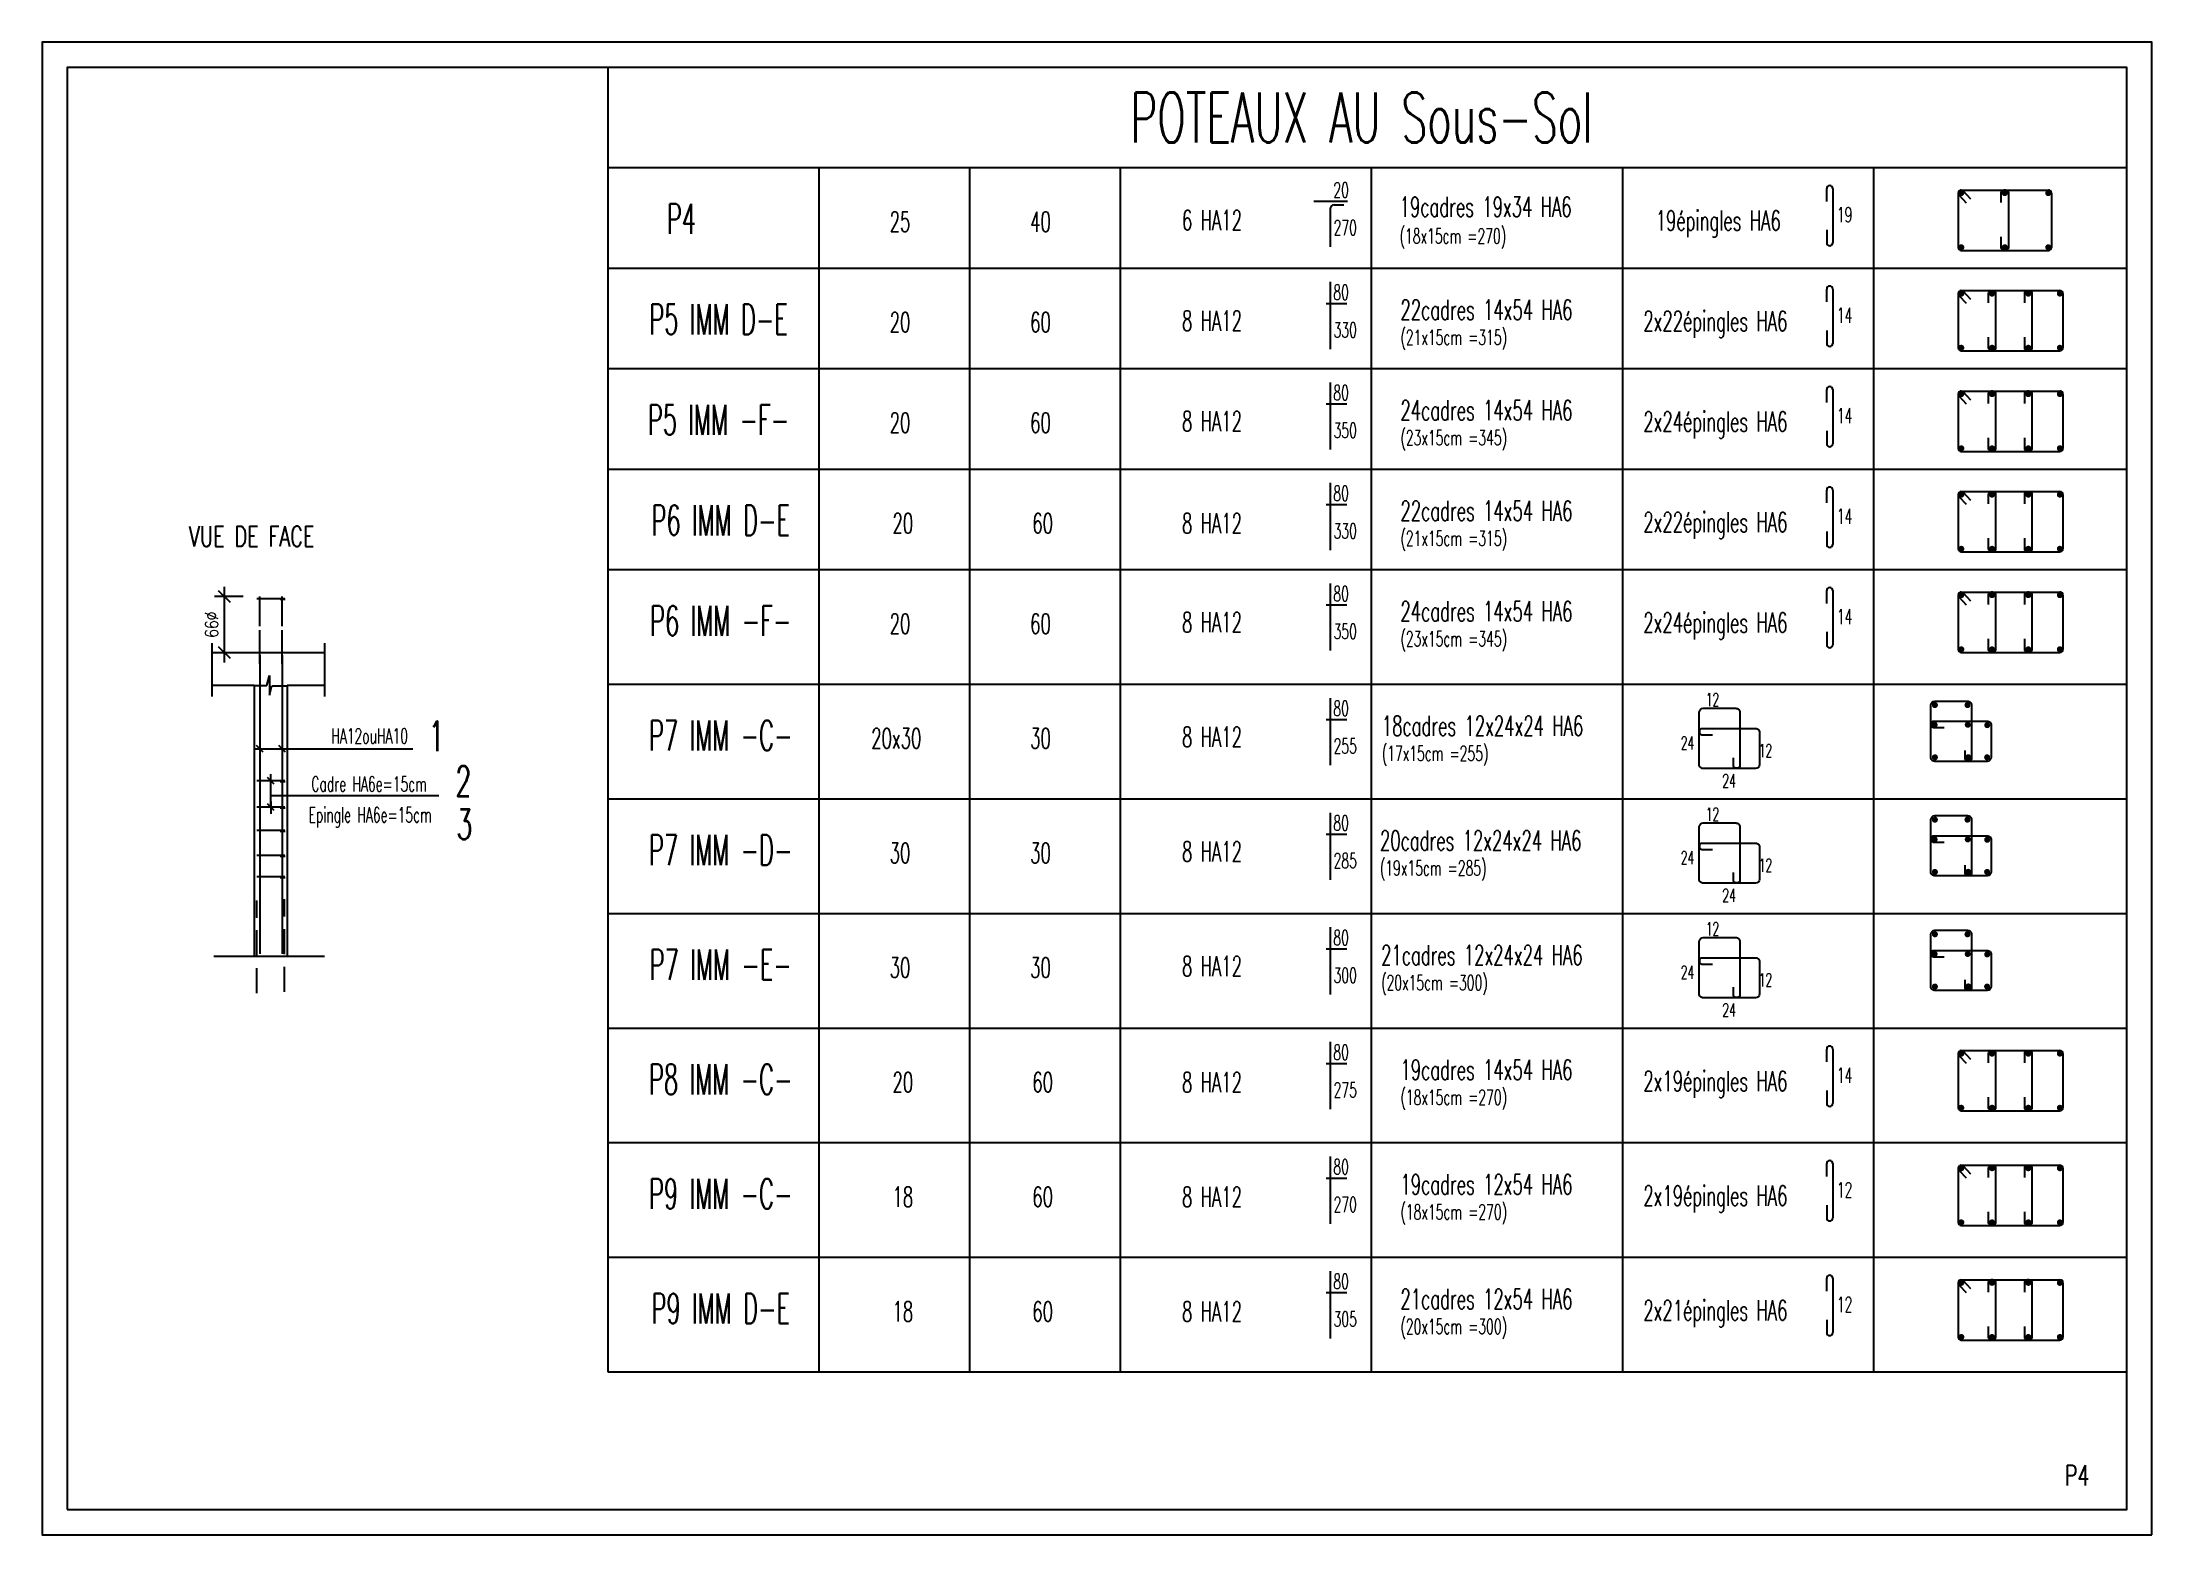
# Model space of a CAD drawing. Extents: x 308 to 787, y -199 to -146.
# Drawn here: x 555.97 to 576.97, y -169.39 to -154.54 of the extents above; entities that cross this region are included whole.
import ezdxf
from ezdxf.enums import TextEntityAlignment as Align

# ---------------------------------------------------------------- set-up
doc = ezdxf.new("R2010")
doc.units = 0
doc.header["$LTSCALE"] = 0.5
doc.header["$MEASUREMENT"] = 0
doc.linetypes.add('DISCONTINU', pattern=[0.75, 0.5, -0.25])
doc.layers.get('0').update_dxf_attribs({"linetype": 'CONTINUOUS'})
for name, color, linetype in [('BUTONS', 7, 'CONTINUOUS'), ('COTATION', 7, 'CONTINUOUS'), ('FERRAILLAGE', 1, 'CONTINUOUS'), ('HABILLAGE', 7, 'CONTINUOUS'), ('Texte', 7, 'CONTINUOUS')]:
    doc.layers.add(name, color=color, linetype=linetype)
doc.styles.add('ROMANS8', font='romans.shx', dxfattribs={"width": 0.7})

msp = doc.modelspace()

# ---------------------------------------------------------------- texts
at = {"layer": 'FERRAILLAGE', "color": 4, "style": 'ROMANS8', "width": 0.6}
msp.add_text('POTEAUX AU Sous-Sol', height=0.5, dxfattribs=at).set_placement((566.7983, -155.5393))
at = {"layer": 'FERRAILLAGE', "color": 7, "style": 'ROMANS8'}
for s, height, width, p in [('20', 0.15, 0.6, (568.8208, -156.0858)), ('25', 0.2, 0.6, (564.4045, -156.4259)), ('40', 0.2, 0.6, (565.8022, -156.4259)), ('6 HA12', 0.2, 0.6, (567.3142, -156.4109)), ('19cadres 19x34 HA6', 0.2, 0.6, (569.4801, -156.2775)), ('19épingles HA6', 0.2, 0.6, (572.0296, -156.4145)), ('19', 0.15, 0.6, (573.8323, -156.3316)), ('270', 0.15, 0.6, (568.8233, -156.4605)), ('(18x15cm =270)', 0.15, 0.6, (569.4801, -156.543)), ('80', 0.15, 0.6, (568.8208, -157.1023)), ('20', 0.2, 0.6, (564.4045, -157.4259)), ('60', 0.2, 0.6, (565.8022, -157.4259)), ('8 HA12', 0.2, 0.6, (567.3142, -157.4109)), ('22cadres 14x54 HA6', 0.2, 0.6, (569.4882, -157.3017)), ('2x22épingles HA6', 0.2, 0.6, (571.9058, -157.4145)), ('14', 0.15, 0.6, (573.8323, -157.3316)), ('330', 0.15, 0.6, (568.8233, -157.477)), ('(21x15cm =315)', 0.15, 0.6, (569.4882, -157.5507)), ('80', 0.15, 0.6, (568.8208, -158.1023)), ('24cadres 14x54 HA6', 0.2, 0.6, (569.4882, -158.3017)), ('20', 0.2, 0.6, (564.4045, -158.4259)), ('60', 0.2, 0.6, (565.8022, -158.4259)), ('8 HA12', 0.2, 0.6, (567.3142, -158.4109)), ('350', 0.15, 0.6, (568.8233, -158.477)), ('2x24épingles HA6', 0.2, 0.6, (571.9058, -158.4145)), ('14', 0.15, 0.6, (573.8323, -158.3316)), ('(23x15cm =345)', 0.15, 0.6, (569.4882, -158.5507)), ('80', 0.15, 0.6, (568.8208, -159.1023)), ('22cadres 14x54 HA6', 0.2, 0.6, (569.4882, -159.3017)), ('VUE DE FACE', 0.201519, 0.7, (557.4272, -159.5564)), ('20', 0.2, 0.6, (564.4322, -159.4259)), ('60', 0.2, 0.6, (565.8246, -159.4259)), ('8 HA12', 0.2, 0.6, (567.3142, -159.4261)), ('330', 0.15, 0.6, (568.8233, -159.477)), ('(21x15cm =315)', 0.15, 0.6, (569.4882, -159.5507)), ('2x22épingles HA6', 0.2, 0.6, (571.9058, -159.4145)), ('14', 0.15, 0.6, (573.8323, -159.3316)), ('80', 0.15, 0.6, (568.8208, -160.1023)), ('20', 0.2, 0.6, (564.4045, -160.4259)), ('60', 0.2, 0.6, (565.8022, -160.4259)), ('8 HA12', 0.2, 0.6, (567.3142, -160.4109)), ('24cadres 14x54 HA6', 0.2, 0.6, (569.4882, -160.3017)), ('2x24épingles HA6', 0.2, 0.6, (571.9058, -160.4145)), ('14', 0.15, 0.6, (573.8323, -160.3316)), ('350', 0.15, 0.6, (568.8233, -160.477)), ('(23x15cm =345)', 0.15, 0.6, (569.4882, -160.5507)), ('12', 0.13, 0.6, (572.5266, -161.1457)), ('80', 0.15, 0.6, (568.8208, -161.2427)), ('18cadres 12x24x24 HA6', 0.2, 0.6, (569.3028, -161.4421)), ('20x30', 0.2, 0.6, (564.2207, -161.5663)), ('30', 0.2, 0.6, (565.8022, -161.5663)), ('8 HA12', 0.2, 0.6, (567.3142, -161.5513)), ('255', 0.15, 0.6, (568.8233, -161.6174)), ('24', 0.13, 0.6, (572.2778, -161.5774)), ('(17x15cm =255)', 0.15, 0.6, (569.3028, -161.6911)), ('12', 0.13, 0.6, (573.0553, -161.6534)), ('24', 0.13, 0.6, (572.6925, -161.9538)), ('80', 0.15, 0.6, (568.8208, -162.383)), ('12', 0.13, 0.6, (572.5266, -162.2861)), ('30', 0.2, 0.6, (564.4045, -162.7066)), ('30', 0.2, 0.6, (565.8022, -162.7066)), ('8 HA12', 0.2, 0.6, (567.3142, -162.6916)), ('20cadres 12x24x24 HA6', 0.2, 0.6, (569.2843, -162.5824)), ('285', 0.15, 0.6, (568.8233, -162.7577)), ('(19x15cm =285)', 0.15, 0.6, (569.2843, -162.8314)), ('24', 0.13, 0.6, (572.2778, -162.7178)), ('12', 0.13, 0.6, (573.0553, -162.7937)), ('24', 0.13, 0.6, (572.6925, -163.0942)), ('80', 0.15, 0.6, (568.8208, -163.5234)), ('12', 0.13, 0.6, (572.5266, -163.4264)), ('21cadres 12x24x24 HA6', 0.2, 0.6, (569.2961, -163.7228)), ('30', 0.2, 0.6, (564.4045, -163.847)), ('30', 0.2, 0.6, (565.8022, -163.847)), ('8 HA12', 0.2, 0.6, (567.3142, -163.832)), ('300', 0.15, 0.6, (568.8233, -163.8981)), ('(20x15cm =300)', 0.15, 0.6, (569.2961, -163.9718)), ('24', 0.13, 0.6, (572.2778, -163.8581)), ('12', 0.13, 0.6, (573.0553, -163.9341)), ('24', 0.13, 0.6, (572.6925, -164.2345)), ('80', 0.15, 0.6, (568.8208, -164.6637)), ('20', 0.2, 0.6, (564.4322, -164.9873)), ('60', 0.2, 0.6, (565.8246, -164.9873)), ('8 HA12', 0.2, 0.6, (567.3142, -164.9875)), ('19cadres 14x54 HA6', 0.2, 0.6, (569.4882, -164.8631)), ('2x19épingles HA6', 0.2, 0.6, (571.9058, -164.9759)), ('14', 0.15, 0.6, (573.8323, -164.893)), ('275', 0.15, 0.6, (568.8233, -165.0384)), ('(18x15cm =270)', 0.15, 0.6, (569.4882, -165.1121)), ('80', 0.15, 0.6, (568.8208, -165.8041)), ('19cadres 12x54 HA6', 0.2, 0.6, (569.4882, -166.0034)), ('12', 0.15, 0.6, (573.8323, -166.0334)), ('18', 0.2, 0.6, (564.4322, -166.1277)), ('60', 0.2, 0.6, (565.8246, -166.1277)), ('8 HA12', 0.2, 0.6, (567.3142, -166.1278)), ('270', 0.15, 0.6, (568.8233, -166.1788)), ('(18x15cm =270)', 0.15, 0.6, (569.4882, -166.2525)), ('2x19épingles HA6', 0.2, 0.6, (571.9058, -166.1162)), ('80', 0.15, 0.6, (568.8208, -166.9444)), ('21cadres 12x54 HA6', 0.2, 0.6, (569.4882, -167.1438)), ('18', 0.2, 0.6, (564.4322, -167.268)), ('60', 0.2, 0.6, (565.8246, -167.268)), ('8 HA12', 0.2, 0.6, (567.3142, -167.2682)), ('2x21épingles HA6', 0.2, 0.6, (571.9058, -167.2566)), ('12', 0.15, 0.6, (573.8323, -167.1737)), ('305', 0.15, 0.6, (568.8233, -167.3191)), ('(20x15cm =300)', 0.15, 0.6, (569.4882, -167.3928))]:
    msp.add_text(s, height=height, dxfattribs=dict(at, width=width)).set_placement(p)
at = {"layer": 'FERRAILLAGE', "color": 1, "style": 'ROMANS8', "width": 0.55}
for s, p in [('P4', (562.3313, -156.4465)), ('P5 IMM D-E', (562.701, -157.4465)), ('P5 IMM -F-', (562.701, -158.4465)), ('P6 IMM D-E', (562.7229, -159.4465)), ('P6 IMM -F-', (562.7229, -160.4465)), ('P7 IMM -C-', (562.7229, -161.5868)), ('P7 IMM -D-', (562.7229, -162.7272)), ('P7 IMM -E-', (562.7229, -163.8675)), ('P8 IMM -C-', (562.7229, -165.0079)), ('P9 IMM -C-', (562.7229, -166.1482)), ('P9 IMM D-E', (562.7229, -167.2885))]:
    msp.add_text(s, height=0.3, dxfattribs=at).set_placement(p, align=Align.CENTER)
at = {"layer": 'FERRAILLAGE', "linetype": 'ByBlock', "style": 'ROMANS8', "width": 0.8}
msp.add_text('66%%c', height=0.12688, rotation=90, dxfattribs=at).set_placement((557.6552, -160.3349), align=Align.MIDDLE)
at = {"layer": 'FERRAILLAGE', "color": 1, "style": 'ROMANS8', "width": 0.6}
for s, p in [('HA12ouHA10', (559.2271, -161.4426)), ('Cadre HA6e=15cm', (559.2218, -161.9195)), ('Epingle HA6e=15cm', (559.2319, -162.2483))]:
    msp.add_text(s, height=0.15, dxfattribs=at).set_placement(p, align=Align.MIDDLE)
at = {"layer": 'HABILLAGE', "color": 1, "style": 'ROMANS8', "width": 0.7}
msp.add_text('P4', height=0.2, dxfattribs=at).set_placement((576.101, -168.8986))
at = {"layer": 'Texte', "color": 4, "style": 'ROMANS8', "width": 0.6}
for s, p in [('1', (559.8156, -161.5951)), ('2', (560.0833, -162.041)), ('3', (560.0934, -162.471))]:
    msp.add_text(s, height=0.3, dxfattribs=at).set_placement(p)

# ---------------------------------------------------------------- linework, layer by layer
at = {"color": 4}
msp.add_lwpolyline([(576.9678, -169.39), (576.9678, -154.54), (555.9678, -154.54), (555.9678, -169.39)], close=True, dxfattribs=at)
at = {"color": 7}
msp.add_lwpolyline([(556.2178, -169.14), (576.7178, -169.14), (576.7178, -154.79), (556.2178, -154.79)], close=True, dxfattribs=at)
at = {"layer": 'BUTONS', "color": 7}
for p, q in [((561.6007, -167.7724), (561.6007, -154.79)), ((576.7178, -154.79), (561.6007, -154.79)), ((576.7178, -155.79), (561.6007, -155.79)), ((563.7007, -167.7724), (563.7007, -155.79)), ((565.2007, -167.7724), (565.2007, -155.79)), ((566.7007, -167.7724), (566.7007, -155.79)), ((569.2007, -167.7724), (569.2007, -155.79)), ((571.7007, -167.7724), (571.7007, -155.79)), ((574.2007, -167.7724), (574.2007, -155.79)), ((576.7178, -156.79), (561.6007, -156.79)), ((576.7178, -157.79), (561.6007, -157.79)), ((576.7178, -158.79), (561.6007, -158.79)), ((576.7178, -159.79), (561.6007, -159.79)), ((576.7178, -160.9303), (561.6007, -160.9303)), ((576.7178, -162.0707), (561.6007, -162.0707)), ((576.7178, -163.211), (561.6007, -163.211)), ((576.7178, -164.3514), (561.6007, -164.3514)), ((576.7178, -165.4917), (561.6007, -165.4917)), ((576.7178, -166.6321), (561.6007, -166.6321)), ((576.7178, -167.7724), (561.6007, -167.7724))]:
    msp.add_line(p, q, dxfattribs=at)
at = {"layer": 'COTATION'}
msp.add_line((568.8281, -156.1594), (568.9243, -156.1594), dxfattribs=at)
msp.add_arc((568.8281, -156.1994), 0.04, 90, 180, dxfattribs=at)
at = {"layer": 'FERRAILLAGE', "color": 7}
for p, q in [((573.7317, -156.1241), (573.7317, -155.9959)), ((573.7917, -155.9959), (573.7917, -156.5359)), ((575.0708, -156.0108), (575.9378, -156.0108)), ((575.0905, -156.0182), (575.1639, -156.0969)), ((568.9602, -156.1255), (568.6274, -156.1255)), ((568.7881, -156.1994), (568.7881, -156.577)), ((575.0408, -156.0408), (575.0408, -156.5808)), ((575.0507, -156.0628), (575.1204, -156.1375)), ((575.9678, -156.0408), (575.9678, -156.5808)), ((573.7317, -156.4077), (573.7317, -156.5359)), ((575.0708, -156.6108), (575.9378, -156.6108)), ((568.7881, -156.9251), (568.7881, -157.5935)), ((573.7317, -157.1241), (573.7317, -156.9959)), ((573.7917, -156.9959), (573.7917, -157.5359)), ((575.0408, -157.0408), (575.0408, -157.5808)), ((575.0507, -157.0628), (575.1204, -157.1375)), ((575.0708, -157.0108), (576.0531, -157.0108)), ((575.0905, -157.0182), (575.1639, -157.0969)), ((576.0831, -157.0408), (576.0831, -157.5808)), ((568.9538, -157.1421), (568.7501, -157.1421)), ((573.7317, -157.4077), (573.7317, -157.5359)), ((575.0708, -157.6108), (576.0531, -157.6108)), ((568.7881, -157.9251), (568.7881, -158.5935)), ((573.7317, -158.1241), (573.7317, -157.9959)), ((573.7917, -157.9959), (573.7917, -158.5359)), ((575.0408, -158.0408), (575.0408, -158.5808)), ((575.0507, -158.0628), (575.1204, -158.1375)), ((575.0708, -158.0108), (576.0531, -158.0108)), ((575.0905, -158.0182), (575.1639, -158.0969)), ((576.0831, -158.0408), (576.0831, -158.5808)), ((568.9538, -158.1421), (568.7501, -158.1421)), ((573.7317, -158.4077), (573.7317, -158.5359)), ((575.0708, -158.6108), (576.0531, -158.6108)), ((568.7881, -158.9251), (568.7881, -159.5935)), ((568.9538, -159.1421), (568.7501, -159.1421)), ((573.7317, -159.1241), (573.7317, -158.9959)), ((573.7917, -158.9959), (573.7917, -159.5359)), ((575.0408, -159.0408), (575.0408, -159.5808)), ((575.0507, -159.0628), (575.1204, -159.1375)), ((575.0708, -159.0108), (576.0531, -159.0108)), ((575.0905, -159.0182), (575.1639, -159.0969)), ((576.0831, -159.0408), (576.0831, -159.5808)), ((573.7317, -159.4077), (573.7317, -159.5359)), ((575.0708, -159.6108), (576.0531, -159.6108)), ((568.7881, -159.9251), (568.7881, -160.5935)), ((573.7317, -160.1241), (573.7317, -159.9959)), ((573.7917, -159.9959), (573.7917, -160.5359)), ((575.0708, -160.0108), (576.0531, -160.0108)), ((575.0905, -160.0182), (575.1639, -160.0969)), ((568.9538, -160.1421), (568.7501, -160.1421)), ((575.0408, -160.0408), (575.0408, -160.5808)), ((575.0507, -160.0628), (575.1204, -160.1375)), ((576.0831, -160.0408), (576.0831, -160.5808)), ((573.7317, -160.4077), (573.7317, -160.5359)), ((575.0708, -160.6108), (576.0531, -160.6108)), ((568.7881, -161.0654), (568.7881, -161.7339)), ((568.9538, -161.2824), (568.7501, -161.2824)), ((558.09, -161.5709), (559.6566, -161.5709)), ((558.1669, -161.6037), (558.1013, -161.5381)), ((558.3903, -161.6037), (558.3248, -161.5381)), ((558.2774, -161.9206), (558.2118, -161.855)), ((558.2446, -161.9425), (558.2446, -161.8222)), ((558.2446, -162.1505), (558.2446, -161.8878)), ((558.2774, -162.1833), (558.2118, -162.1177)), ((558.2446, -162.0336), (559.9169, -162.0336)), ((558.2446, -162.0958), (558.2446, -162.216)), ((568.7881, -162.2058), (568.7881, -162.8742)), ((568.9538, -162.4228), (568.7501, -162.4228)), ((568.7881, -163.3461), (568.7881, -164.0146)), ((568.9538, -163.5631), (568.7501, -163.5631)), ((568.7881, -164.4865), (568.7881, -165.1549)), ((573.7317, -164.6855), (573.7317, -164.5573)), ((573.7917, -164.5573), (573.7917, -165.0973)), ((575.0408, -164.6021), (575.0408, -165.1421)), ((575.0507, -164.6242), (575.1204, -164.6989)), ((575.0708, -164.5721), (576.0531, -164.5721)), ((575.0905, -164.5796), (575.1639, -164.6583)), ((576.0831, -164.6021), (576.0831, -165.1421)), ((568.9538, -164.7034), (568.7501, -164.7034)), ((573.7317, -164.9691), (573.7317, -165.0973)), ((575.0708, -165.1721), (576.0531, -165.1721)), ((568.7881, -165.6268), (568.7881, -166.2953)), ((568.9538, -165.8438), (568.7501, -165.8438)), ((573.7317, -165.8258), (573.7317, -165.6976)), ((573.7917, -165.6976), (573.7917, -166.2376)), ((575.0408, -165.7425), (575.0408, -166.2825)), ((575.0507, -165.7645), (575.1204, -165.8393)), ((575.0708, -165.7125), (576.0531, -165.7125)), ((575.0905, -165.7199), (575.1639, -165.7987)), ((576.0831, -165.7425), (576.0831, -166.2825)), ((573.7317, -166.1095), (573.7317, -166.2376)), ((575.0708, -166.3125), (576.0531, -166.3125)), ((568.7881, -166.7672), (568.7881, -167.4356)), ((573.7317, -166.9661), (573.7317, -166.838)), ((573.7917, -166.838), (573.7917, -167.378)), ((575.0408, -166.8828), (575.0408, -167.4228)), ((575.0507, -166.9048), (575.1204, -166.9796)), ((575.0708, -166.8528), (576.0531, -166.8528)), ((575.0905, -166.8602), (575.1639, -166.939)), ((576.0831, -166.8828), (576.0831, -167.4228)), ((568.9538, -166.9841), (568.7501, -166.9841)), ((573.7317, -167.2498), (573.7317, -167.378)), ((575.0708, -167.4528), (576.0531, -167.4528))]:
    msp.add_line(p, q, dxfattribs=at)
at = {"layer": 'FERRAILLAGE', "color": 0, "linetype": 'ByBlock'}
for p, q in [((557.8407, -160.1147), (557.7236, -159.9976)), ((557.7821, -160.7114), (557.7821, -159.9585)), ((557.9695, -160.0561), (557.6845, -160.0561)), ((557.9695, -160.6138), (557.6845, -160.6138)), ((557.8407, -160.6723), (557.7236, -160.5552))]:
    msp.add_line(p, q, dxfattribs=at)
at = {"layer": 'FERRAILLAGE'}
for p, q in [((558.3831, -160.0765), (558.1048, -160.0765)), ((558.3856, -160.0859), (558.3365, -160.0859)), ((557.6558, -160.5184), (557.6558, -161.0484)), ((558.7771, -160.5184), (558.7771, -161.0484)), ((558.2043, -160.9417), (558.2307, -160.8391)), ((558.2307, -160.8391), (558.2307, -161.0359)), ((558.0787, -160.9417), (558.2043, -160.9417)), ((558.2307, -161.0359), (558.2534, -160.9425)), ((558.2534, -160.9425), (558.4045, -160.9425)), ((558.3831, -161.8878), (558.1048, -161.8878)), ((558.3856, -161.8972), (558.3365, -161.8972)), ((558.3831, -162.1505), (558.1048, -162.1505)), ((558.3856, -162.1598), (558.3365, -162.1598)), ((558.3831, -162.3832), (558.1048, -162.3832)), ((558.3856, -162.3925), (558.3365, -162.3925)), ((558.3831, -162.6308), (558.1048, -162.6308)), ((558.3856, -162.6402), (558.3365, -162.6402)), ((558.3831, -162.8439), (558.1048, -162.8439)), ((558.3856, -162.8533), (558.3365, -162.8533))]:
    msp.add_line(p, q, dxfattribs=at)
at = {"layer": 'FERRAILLAGE', "color": 1, "linetype": 'DISCONTINU'}
for p, q in [((558.1341, -160.6382), (558.1341, -160.0561)), ((558.1341, -160.7253), (558.1341, -160.1432)), ((558.3575, -160.6382), (558.3575, -160.0561)), ((558.3575, -160.7253), (558.3575, -160.1432)), ((558.1055, -164.0011), (558.1055, -163.0778)), ((558.3813, -163.9889), (558.3813, -163.0656))]:
    msp.add_line(p, q, dxfattribs=at)
at = {"layer": 'FERRAILLAGE', "color": 1}
for p, q in [((558.7771, -160.6138), (557.6558, -160.6138)), ((558.1341, -160.6382), (558.1341, -163.611)), ((558.3575, -160.6382), (558.3575, -163.611)), ((558.0787, -160.9417), (557.6558, -160.9417)), ((558.0787, -160.9417), (558.0787, -163.6353)), ((558.4066, -160.9417), (558.4066, -163.6353)), ((558.7771, -160.9417), (558.4066, -160.9417))]:
    msp.add_line(p, q, dxfattribs=at)
at = {"layer": 'FERRAILLAGE', "color": 3}
msp.add_line((558.7784, -163.6353), (557.6755, -163.6353), dxfattribs=at)
at = {"layer": 'FERRAILLAGE', "color": 7, "const_width": 0.03}
for points in [[(575.0563, -156.0413, 1), (575.0863, -156.0413, 1)], [(575.5193, -156.0413, -1), (575.4893, -156.0413, -1)], [(575.9523, -156.0413, -1), (575.9223, -156.0413, -1)], [(575.0563, -156.5802, -1), (575.0863, -156.5802, -1)], [(575.5193, -156.5802, 1), (575.4893, -156.5802, 1)], [(575.9523, -156.5802, 1), (575.9223, -156.5802, 1)], [(575.0563, -157.0413, 1), (575.0863, -157.0413, 1)], [(575.3924, -157.0413, -1), (575.3624, -157.0413, -1)], [(575.7538, -157.0413, -1), (575.7238, -157.0413, -1)], [(576.0676, -157.0413, -1), (576.0376, -157.0413, -1)], [(575.0563, -157.5802, -1), (575.0863, -157.5802, -1)], [(575.3924, -157.5802, 1), (575.3624, -157.5802, 1)], [(575.7538, -157.5802, 1), (575.7238, -157.5802, 1)], [(576.0676, -157.5802, 1), (576.0376, -157.5802, 1)], [(575.0563, -158.0413, 1), (575.0863, -158.0413, 1)], [(575.3924, -158.0413, -1), (575.3624, -158.0413, -1)], [(575.7538, -158.0413, -1), (575.7238, -158.0413, -1)], [(576.0676, -158.0413, -1), (576.0376, -158.0413, -1)], [(575.0563, -158.5802, -1), (575.0863, -158.5802, -1)], [(575.3924, -158.5802, 1), (575.3624, -158.5802, 1)], [(575.7538, -158.5802, 1), (575.7238, -158.5802, 1)], [(576.0676, -158.5802, 1), (576.0376, -158.5802, 1)], [(575.0563, -159.0413, 1), (575.0863, -159.0413, 1)], [(575.3924, -159.0413, -1), (575.3624, -159.0413, -1)], [(575.7538, -159.0413, -1), (575.7238, -159.0413, -1)], [(576.0676, -159.0413, -1), (576.0376, -159.0413, -1)], [(575.0563, -159.5802, -1), (575.0863, -159.5802, -1)], [(575.3924, -159.5802, 1), (575.3624, -159.5802, 1)], [(575.7538, -159.5802, 1), (575.7238, -159.5802, 1)], [(576.0676, -159.5802, 1), (576.0376, -159.5802, 1)], [(575.0563, -160.0413, 1), (575.0863, -160.0413, 1)], [(575.3924, -160.0413, -1), (575.3624, -160.0413, -1)], [(575.7538, -160.0413, -1), (575.7238, -160.0413, -1)], [(576.0676, -160.0413, -1), (576.0376, -160.0413, -1)], [(575.0563, -160.5802, -1), (575.0863, -160.5802, -1)], [(575.3924, -160.5802, 1), (575.3624, -160.5802, 1)], [(575.7538, -160.5802, 1), (575.7238, -160.5802, 1)], [(576.0676, -160.5802, 1), (576.0376, -160.5802, 1)], [(574.7935, -161.1348, 1), (574.8235, -161.1348, 1)], [(575.118, -161.1347, 1), (575.148, -161.1347, 1)], [(574.7906, -161.3307, 1), (574.8206, -161.3307, 1)], [(575.1207, -161.3307, 1), (575.1507, -161.3307, 1)], [(575.3143, -161.3348, 1), (575.3443, -161.3348, 1)], [(574.7935, -161.6548, 1), (574.8235, -161.6548, 1)], [(575.1254, -161.6536, 1), (575.1554, -161.6536, 1)], [(575.3136, -161.6548, 1), (575.3436, -161.6548, 1)], [(574.7935, -162.2752, 1), (574.8235, -162.2752, 1)], [(575.118, -162.275, 1), (575.148, -162.275, 1)], [(574.7906, -162.4711, 1), (574.8206, -162.4711, 1)], [(575.1207, -162.4711, 1), (575.1507, -162.4711, 1)], [(575.3143, -162.4752, 1), (575.3443, -162.4752, 1)], [(574.7935, -162.7952, 1), (574.8235, -162.7952, 1)], [(575.1254, -162.794, 1), (575.1554, -162.794, 1)], [(575.3136, -162.7952, 1), (575.3436, -162.7952, 1)], [(574.7906, -163.6114, 1), (574.8206, -163.6114, 1)], [(574.7935, -163.4155, 1), (574.8235, -163.4155, 1)], [(575.118, -163.4154, 1), (575.148, -163.4154, 1)], [(575.1207, -163.6114, 1), (575.1507, -163.6114, 1)], [(575.3143, -163.6155, 1), (575.3443, -163.6155, 1)], [(574.7935, -163.9355, 1), (574.8235, -163.9355, 1)], [(575.1254, -163.9343, 1), (575.1554, -163.9343, 1)], [(575.3136, -163.9355, 1), (575.3436, -163.9355, 1)], [(575.0563, -164.6027, 1), (575.0863, -164.6027, 1)], [(575.3924, -164.6027, -1), (575.3624, -164.6027, -1)], [(575.7538, -164.6027, -1), (575.7238, -164.6027, -1)], [(576.0676, -164.6027, -1), (576.0376, -164.6027, -1)], [(575.0563, -165.1416, -1), (575.0863, -165.1416, -1)], [(575.3924, -165.1416, 1), (575.3624, -165.1416, 1)], [(575.7538, -165.1416, 1), (575.7238, -165.1416, 1)], [(576.0676, -165.1416, 1), (576.0376, -165.1416, 1)], [(575.0563, -165.743, 1), (575.0863, -165.743, 1)], [(575.3924, -165.743, -1), (575.3624, -165.743, -1)], [(575.7538, -165.743, -1), (575.7238, -165.743, -1)], [(576.0676, -165.743, -1), (576.0376, -165.743, -1)], [(575.0563, -166.2819, -1), (575.0863, -166.2819, -1)], [(575.3924, -166.2819, 1), (575.3624, -166.2819, 1)], [(575.7538, -166.2819, 1), (575.7238, -166.2819, 1)], [(576.0676, -166.2819, 1), (576.0376, -166.2819, 1)], [(575.0563, -166.8834, 1), (575.0863, -166.8834, 1)], [(575.3924, -166.8834, -1), (575.3624, -166.8834, -1)], [(575.7538, -166.8834, -1), (575.7238, -166.8834, -1)], [(576.0676, -166.8834, -1), (576.0376, -166.8834, -1)], [(575.0563, -167.4223, -1), (575.0863, -167.4223, -1)], [(575.3924, -167.4223, 1), (575.3624, -167.4223, 1)], [(575.7538, -167.4223, 1), (575.7238, -167.4223, 1)], [(576.0676, -167.4223, 1), (576.0376, -167.4223, 1)]]:
    msp.add_lwpolyline(points, format="xyb", close=True, dxfattribs=at)
at = {"layer": 'FERRAILLAGE', "color": 7}
for points in [[(575.4687, -156.1334), (575.4687, -156.0394, -0.4142136), (575.4987, -156.0094), (575.5099, -156.0094, -0.4142136), (575.5399, -156.0394), (575.5399, -156.5808, -0.4142136), (575.5099, -156.6108), (575.4987, -156.6108, -0.4142136), (575.4687, -156.5808), (575.4687, -156.4756)], [(575.3418, -157.1334), (575.3418, -157.0394, -0.4142136), (575.3718, -157.0094), (575.383, -157.0094, -0.4142136), (575.413, -157.0394), (575.413, -157.5808, -0.4142136), (575.383, -157.6108), (575.3718, -157.6108, -0.4142136), (575.3418, -157.5808), (575.3418, -157.4756)], [(575.7032, -157.1334), (575.7032, -157.0394, -0.4142136), (575.7332, -157.0094), (575.7444, -157.0094, -0.4142136), (575.7744, -157.0394), (575.7744, -157.5808, -0.4142136), (575.7444, -157.6108), (575.7332, -157.6108, -0.4142136), (575.7032, -157.5808), (575.7032, -157.4756)], [(575.3418, -158.1334), (575.3418, -158.0394, -0.4142136), (575.3718, -158.0094), (575.383, -158.0094, -0.4142136), (575.413, -158.0394), (575.413, -158.5808, -0.4142136), (575.383, -158.6108), (575.3718, -158.6108, -0.4142136), (575.3418, -158.5808), (575.3418, -158.4756)], [(575.7032, -158.1334), (575.7032, -158.0394, -0.4142136), (575.7332, -158.0094), (575.7444, -158.0094, -0.4142136), (575.7744, -158.0394), (575.7744, -158.5808, -0.4142136), (575.7444, -158.6108), (575.7332, -158.6108, -0.4142136), (575.7032, -158.5808), (575.7032, -158.4756)], [(575.3418, -159.1334), (575.3418, -159.0394, -0.4142136), (575.3718, -159.0094), (575.383, -159.0094, -0.4142136), (575.413, -159.0394), (575.413, -159.5808, -0.4142136), (575.383, -159.6108), (575.3718, -159.6108, -0.4142136), (575.3418, -159.5808), (575.3418, -159.4756)], [(575.7032, -159.1334), (575.7032, -159.0394, -0.4142136), (575.7332, -159.0094), (575.7444, -159.0094, -0.4142136), (575.7744, -159.0394), (575.7744, -159.5808, -0.4142136), (575.7444, -159.6108), (575.7332, -159.6108, -0.4142136), (575.7032, -159.5808), (575.7032, -159.4756)], [(575.3418, -160.1334), (575.3418, -160.0394, -0.4142136), (575.3718, -160.0094), (575.383, -160.0094, -0.4142136), (575.413, -160.0394), (575.413, -160.5808, -0.4142136), (575.383, -160.6108), (575.3718, -160.6108, -0.4142136), (575.3418, -160.5808), (575.3418, -160.4756)], [(575.7032, -160.1334), (575.7032, -160.0394, -0.4142136), (575.7332, -160.0094), (575.7444, -160.0094, -0.4142136), (575.7744, -160.0394), (575.7744, -160.5808, -0.4142136), (575.7444, -160.6108), (575.7332, -160.6108, -0.4142136), (575.7032, -160.5808), (575.7032, -160.4756)], [(572.5957, -161.4337), (572.4884, -161.4337, -0.4142136), (572.4684, -161.4137), (572.4684, -161.3874, -0.4142136), (572.4884, -161.3674), (573.0237, -161.3674, -0.4148762), (573.0637, -161.4075), (573.0629, -161.7275, -0.4135512), (573.0229, -161.7674), (572.5029, -161.7674, -0.4142136), (572.4629, -161.7274), (572.4629, -161.2073, -0.4140835), (572.5028, -161.1673), (572.8273, -161.1672, -0.4143436), (572.8673, -161.2072), (572.8673, -161.7424, -0.4142136), (572.8473, -161.7624), (572.8249, -161.7624, -0.4142136), (572.8049, -161.7424), (572.8049, -161.6601)], [(574.9013, -161.3612), (574.7941, -161.3612, -0.4142136), (574.7741, -161.3412), (574.7741, -161.3148, -0.4142136), (574.7941, -161.2948), (575.3293, -161.2948, -0.4148762), (575.3693, -161.3349), (575.3686, -161.6549, -0.4135512), (575.3286, -161.6948), (574.8085, -161.6948, -0.4142136), (574.7685, -161.6548), (574.7685, -161.1348, -0.4140835), (574.8085, -161.0948), (575.133, -161.0947, -0.4143436), (575.173, -161.1347), (575.173, -161.6699, -0.4142136), (575.153, -161.6899), (575.1305, -161.6899, -0.4142136), (575.1105, -161.6699), (575.1105, -161.5876)], [(572.5957, -162.5741), (572.4884, -162.5741, -0.4142136), (572.4684, -162.5541), (572.4684, -162.5277, -0.4142136), (572.4884, -162.5077), (573.0237, -162.5077, -0.4148762), (573.0637, -162.5478), (573.0629, -162.8678, -0.4135512), (573.0229, -162.9077), (572.5029, -162.9077, -0.4142136), (572.4629, -162.8677), (572.4629, -162.3477, -0.4140835), (572.5028, -162.3077), (572.8273, -162.3075, -0.4143436), (572.8673, -162.3475), (572.8673, -162.8827, -0.4142136), (572.8473, -162.9027), (572.8249, -162.9027, -0.4142136), (572.8049, -162.8827), (572.8049, -162.8004)], [(574.9013, -162.5015), (574.7941, -162.5015, -0.4142136), (574.7741, -162.4815), (574.7741, -162.4552, -0.4142136), (574.7941, -162.4352), (575.3293, -162.4352, -0.4148762), (575.3693, -162.4753), (575.3686, -162.7953, -0.4135512), (575.3286, -162.8352), (574.8085, -162.8352, -0.4142136), (574.7685, -162.7952), (574.7685, -162.2752, -0.4140835), (574.8085, -162.2352), (575.133, -162.235, -0.4143436), (575.173, -162.275), (575.173, -162.8102, -0.4142136), (575.153, -162.8302), (575.1305, -162.8302, -0.4142136), (575.1105, -162.8102), (575.1105, -162.7279)], [(574.9013, -163.6419), (574.7941, -163.6419, -0.4142136), (574.7741, -163.6219), (574.7741, -163.5955, -0.4142136), (574.7941, -163.5755), (575.3293, -163.5755, -0.4148762), (575.3693, -163.6156), (575.3686, -163.9356, -0.4135512), (575.3286, -163.9755), (574.8085, -163.9755, -0.4142136), (574.7685, -163.9355), (574.7685, -163.4155, -0.4140835), (574.8085, -163.3755), (575.133, -163.3754, -0.4143436), (575.173, -163.4154), (575.173, -163.9505, -0.4142136), (575.153, -163.9705), (575.1305, -163.9705, -0.4142136), (575.1105, -163.9505), (575.1105, -163.8683)], [(572.5957, -163.7144), (572.4884, -163.7144, -0.4142136), (572.4684, -163.6944), (572.4684, -163.6681, -0.4142136), (572.4884, -163.6481), (573.0237, -163.6481, -0.4148762), (573.0637, -163.6881), (573.0629, -164.0081, -0.4135512), (573.0229, -164.0481), (572.5029, -164.0481, -0.4142136), (572.4629, -164.0081), (572.4629, -163.488, -0.4140835), (572.5028, -163.448), (572.8273, -163.4479, -0.4143436), (572.8673, -163.4879), (572.8673, -164.0231, -0.4142136), (572.8473, -164.0431), (572.8249, -164.0431, -0.4142136), (572.8049, -164.0231), (572.8049, -163.9408)], [(575.3418, -164.6948), (575.3418, -164.6008, -0.4142136), (575.3718, -164.5708), (575.383, -164.5708, -0.4142136), (575.413, -164.6008), (575.413, -165.1421, -0.4142136), (575.383, -165.1721), (575.3718, -165.1721, -0.4142136), (575.3418, -165.1421), (575.3418, -165.037)], [(575.7032, -164.6948), (575.7032, -164.6008, -0.4142136), (575.7332, -164.5708), (575.7444, -164.5708, -0.4142136), (575.7744, -164.6008), (575.7744, -165.1421, -0.4142136), (575.7444, -165.1721), (575.7332, -165.1721, -0.4142136), (575.7032, -165.1421), (575.7032, -165.037)], [(575.3418, -165.8351), (575.3418, -165.7411, -0.4142136), (575.3718, -165.7111), (575.383, -165.7111, -0.4142136), (575.413, -165.7411), (575.413, -166.2825, -0.4142136), (575.383, -166.3125), (575.3718, -166.3125, -0.4142136), (575.3418, -166.2825), (575.3418, -166.1773)], [(575.7032, -165.8351), (575.7032, -165.7411, -0.4142136), (575.7332, -165.7111), (575.7444, -165.7111, -0.4142136), (575.7744, -165.7411), (575.7744, -166.2825, -0.4142136), (575.7444, -166.3125), (575.7332, -166.3125, -0.4142136), (575.7032, -166.2825), (575.7032, -166.1773)], [(575.3418, -166.9755), (575.3418, -166.8815, -0.4142136), (575.3718, -166.8515), (575.383, -166.8515, -0.4142136), (575.413, -166.8815), (575.413, -167.4228, -0.4142136), (575.383, -167.4528), (575.3718, -167.4528, -0.4142136), (575.3418, -167.4228), (575.3418, -167.3177)], [(575.7032, -166.9755), (575.7032, -166.8815, -0.4142136), (575.7332, -166.8515), (575.7444, -166.8515, -0.4142136), (575.7744, -166.8815), (575.7744, -167.4228, -0.4142136), (575.7444, -167.4528), (575.7332, -167.4528, -0.4142136), (575.7032, -167.4228), (575.7032, -167.3177)]]:
    msp.add_lwpolyline(points, format="xyb", dxfattribs=at)
for centre, start, end in [((573.7617, -155.9959), 90, 180), ((573.7617, -155.9959), 0, 90), ((575.0708, -156.0408), 90, 180), ((575.9378, -156.0408), 0, 90), ((573.7617, -156.5359), 180, 270), ((573.7617, -156.5359), 270, 0), ((575.0708, -156.5808), 180, 270), ((575.9378, -156.5808), 270, 0), ((573.7617, -156.9959), 90, 180), ((573.7617, -156.9959), 0, 90), ((575.0708, -157.0408), 90, 180), ((576.0531, -157.0408), 0, 90), ((573.7617, -157.5359), 180, 270), ((573.7617, -157.5359), 270, 0), ((575.0708, -157.5808), 180, 270), ((576.0531, -157.5808), 270, 0), ((573.7617, -157.9959), 90, 180), ((573.7617, -157.9959), 0, 90), ((575.0708, -158.0408), 90, 180), ((576.0531, -158.0408), 0, 90), ((573.7617, -158.5359), 180, 270), ((573.7617, -158.5359), 270, 0), ((575.0708, -158.5808), 180, 270), ((576.0531, -158.5808), 270, 0), ((573.7617, -158.9959), 90, 180), ((573.7617, -158.9959), 0, 90), ((575.0708, -159.0408), 90, 180), ((576.0531, -159.0408), 0, 90), ((573.7617, -159.5359), 180, 270), ((573.7617, -159.5359), 270, 0), ((575.0708, -159.5808), 180, 270), ((576.0531, -159.5808), 270, 0), ((573.7617, -159.9959), 90, 180), ((573.7617, -159.9959), 0, 90), ((575.0708, -160.0408), 90, 180), ((576.0531, -160.0408), 0, 90), ((573.7617, -160.5359), 180, 270), ((573.7617, -160.5359), 270, 0), ((575.0708, -160.5808), 180, 270), ((576.0531, -160.5808), 270, 0), ((573.7617, -164.5573), 90, 180), ((573.7617, -164.5573), 0, 90), ((575.0708, -164.6021), 90, 180), ((576.0531, -164.6021), 0, 90), ((573.7617, -165.0973), 180, 270), ((573.7617, -165.0973), 270, 0), ((575.0708, -165.1421), 180, 270), ((576.0531, -165.1421), 270, 0), ((573.7617, -165.6976), 90, 180), ((573.7617, -165.6976), 0, 90), ((575.0708, -165.7425), 90, 180), ((576.0531, -165.7425), 0, 90), ((573.7617, -166.2376), 180, 270), ((573.7617, -166.2376), 270, 0), ((575.0708, -166.2825), 180, 270), ((576.0531, -166.2825), 270, 0), ((573.7617, -166.838), 90, 180), ((573.7617, -166.838), 0, 90), ((575.0708, -166.8828), 90, 180), ((576.0531, -166.8828), 0, 90), ((573.7617, -167.378), 180, 270), ((573.7617, -167.378), 270, 0), ((575.0708, -167.4228), 180, 270), ((576.0531, -167.4228), 270, 0)]:
    msp.add_arc(centre, 0.03, start, end, dxfattribs=at)

msp.set_redraw_order([(e.dxf.handle, doc.entitydb.next_handle()) for e in msp.query("TEXT MTEXT ATTDEF DIMENSION ARC_DIMENSION")])  # texts and dimensions are drawn at this point

doc.saveas('drawing.dxf')
